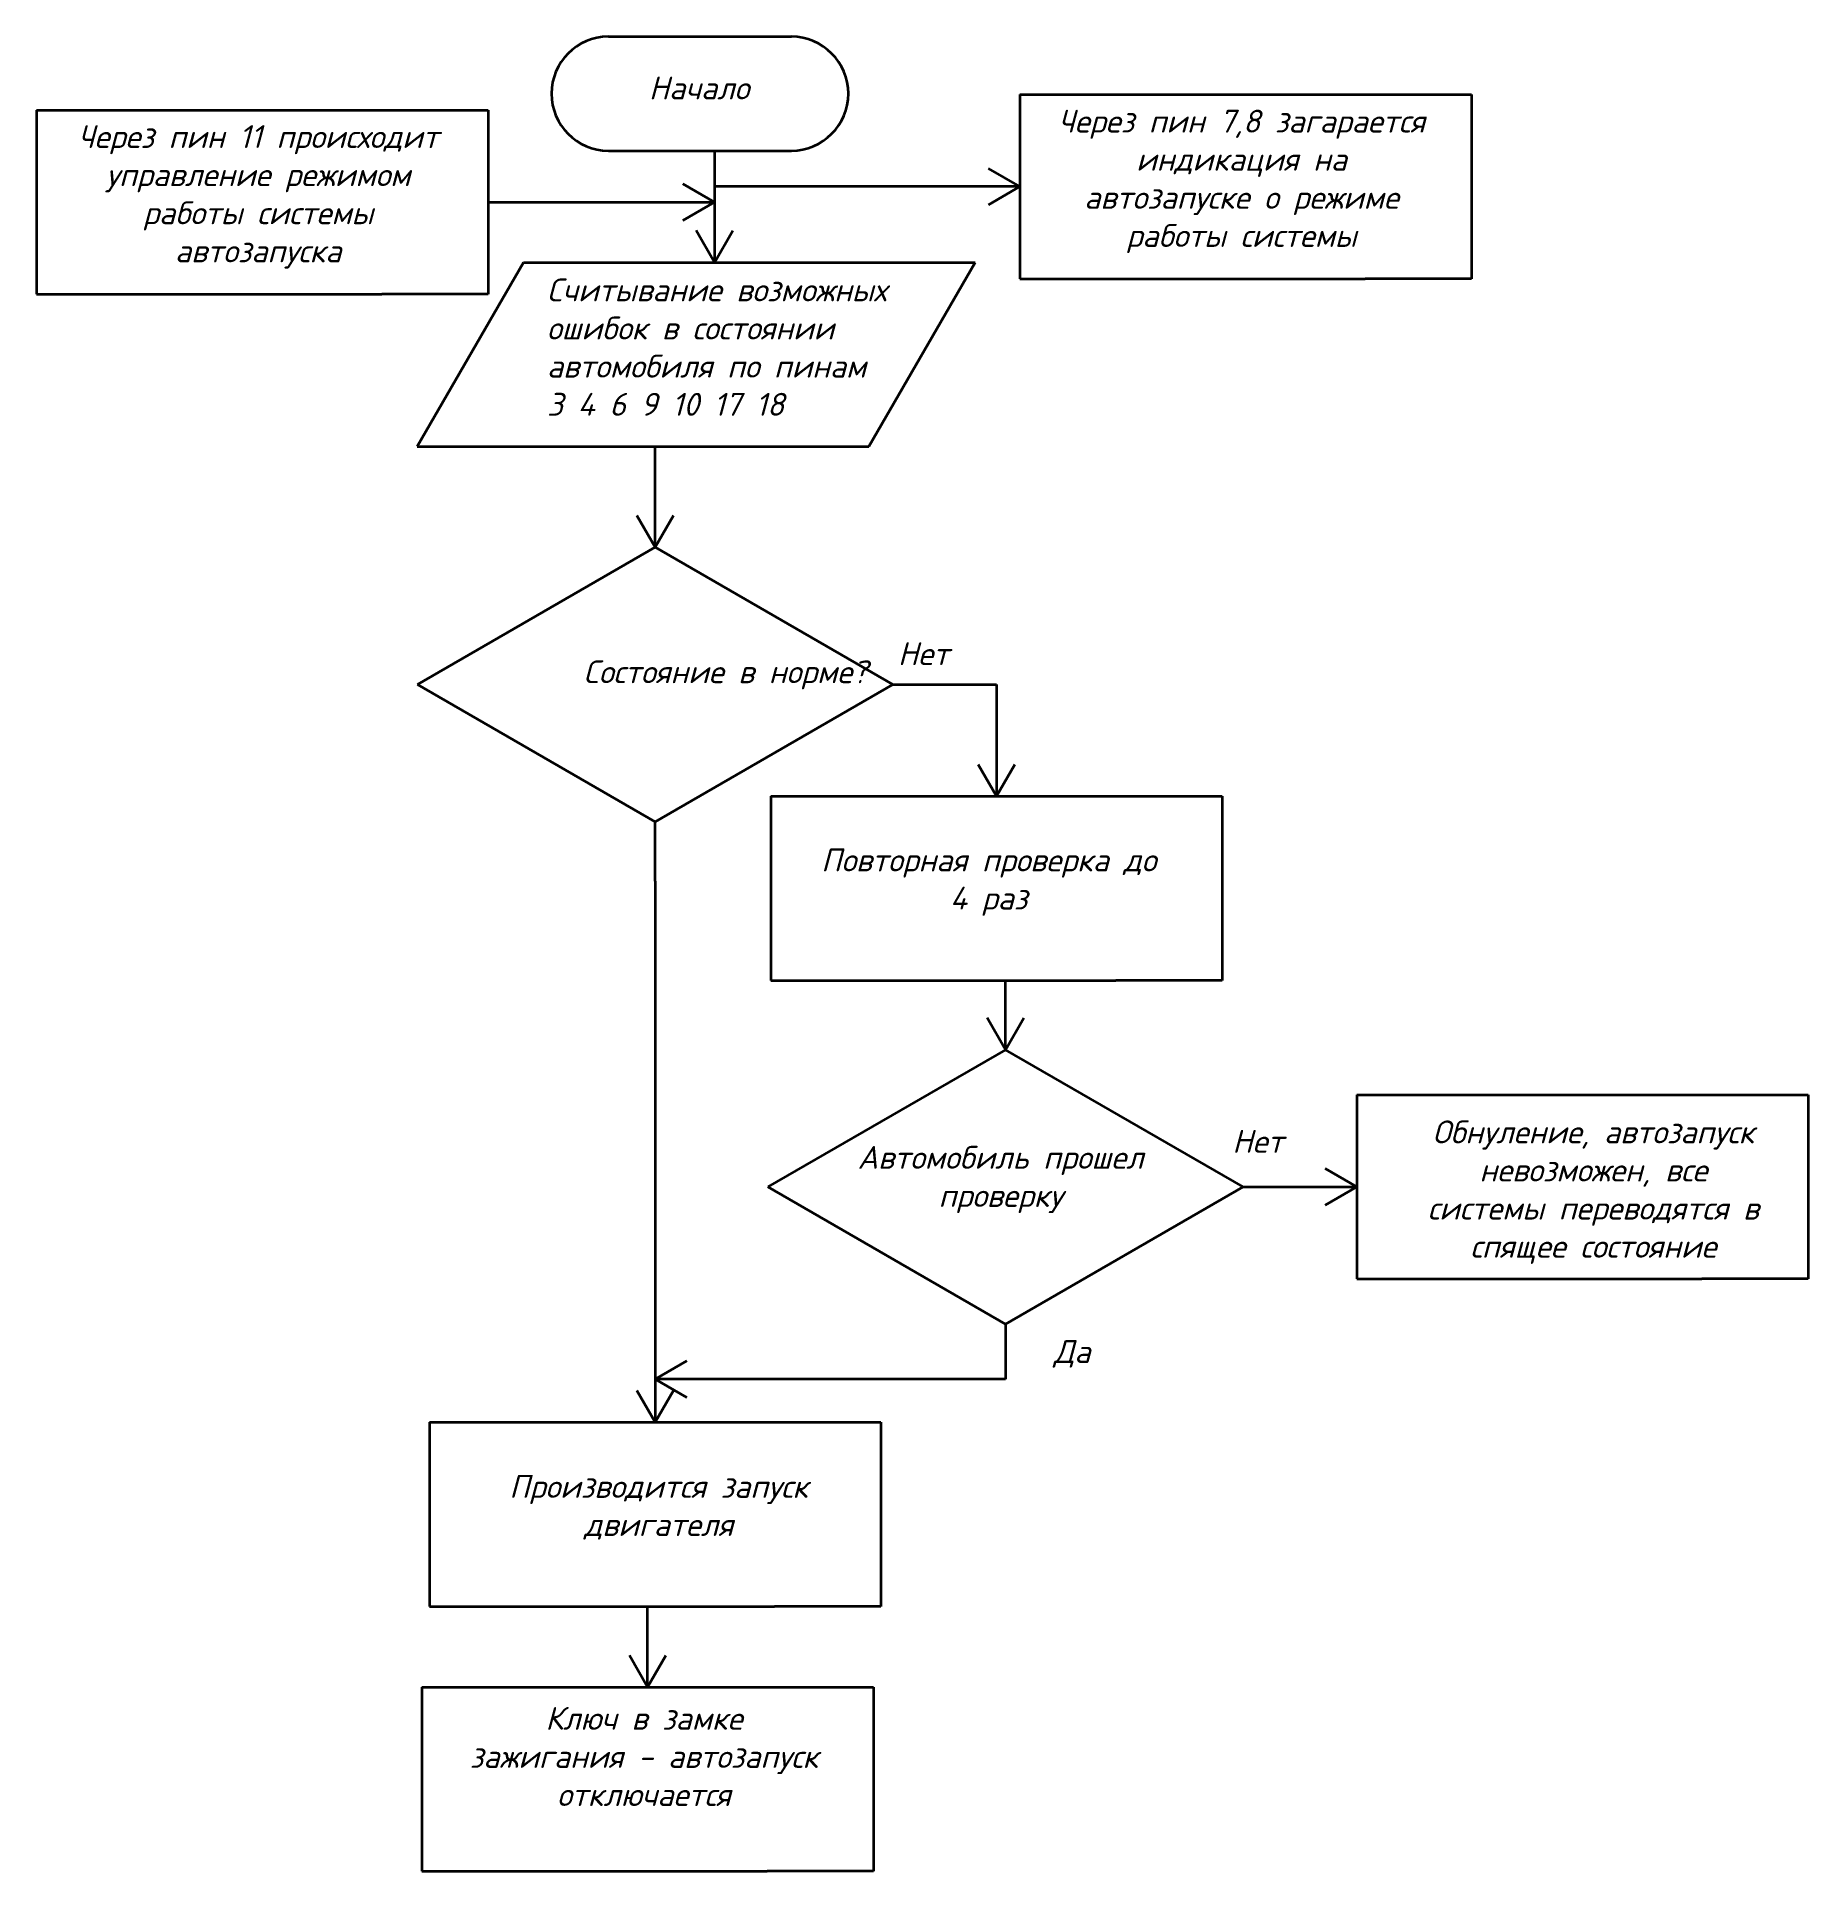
# Model space of a CAD drawing. Header units: millimetres. Extents: x -4859 to 4493, y -2963 to -2137.
# Drawn here: x 4202.2 to 4492.8, y -2608.5 to -2307.7 of the extents above; entities that cross this region are included whole.
import ezdxf

# ---------------------------------------------------------------- set-up
doc = ezdxf.new("R2010")
doc.units = ezdxf.units.MM
doc.layers.get('0').update_dxf_attribs({"lineweight": 80})
doc.styles.add('Мой', font='isocpeui.ttf')
pattern_1 = [(0, (0, 0), (0, 6.985), [5.08, -1.905]), (90, (0, 0), (-6.985, 4e-16), [5.08, -1.905])]

msp = doc.modelspace()

# ---------------------------------------------------------------- texts
at = {"lineweight": 35, "char_height": 3.75, "attachment_point": 1, "style": 'Мой'}
for s, width, heights, insert in [('Начало', 23.1309, [0], (4302.59, -2314.24)), ('\\pxqc;Через пин 11 происходит управление режимом работы системы автозапуска', 60.4772, [24.88], (4208.27, -2322.21)), ('\\pxqc;Через пин 7,8 загарается индикация на автозапуске о режиме работы системы', 60.4772, [24.88], (4369.56, -2319.68)), ('Считывание возможных ошибок в состоянии автомобиля по пинам \\P3 4 6 9 10 17 18', 59.3766, [28.47], (4285.88, -2347.36)), ('Нет', 23.1309, [0], (4343.44, -2407)), ('Состояние в норме?', 47.1291, [0], (4291.87, -2409.97)), ('\\pxqc;Повторная проверка до 4 раз', 57.4171, [24.88], (4329.62, -2440.84)), ('Нет', 23.1309, [0], (4398.29, -2486.97)), ('\\pxqc;Обнуление, автозапуск невозможен, все системы переводятся в спящее состояние', 57.4171, [24.88], (4428.81, -2485.43)), ('\\pxqc;Автомобиль прошел проверку ', 47.1291, [0], (4336.71, -2489.6)), ('Да', 23.1309, [0], (4369, -2521.44)), ('\\pxqc;Производится запуск двигателя', 57.4171, [24.88], (4275.49, -2543.56)), ('\\pxqc;Ключ в замке зажигания - автозапуск отключается', 57.4171, [24.88], (4273.08, -2581.59))]:
    msp.add_mtext_dynamic_manual_height_columns(s, width=width, gutter_width=12.5, heights=heights, dxfattribs=dict(at, insert=insert))

# ---------------------------------------------------------------- hatches: boundary and pattern name
h = msp.add_hatch()
h.set_pattern_fill('ANGLE', color=256)
h.set_pattern_definition(pattern_1)
h.paths.add_polyline_path([(4321.03, -2522.5), (4321.03, -2523.5), (4322.03, -2523.5, 0.414214)])
h.paths.add_polyline_path([(4322.03, -2523.5), (4321.03, -2523.5), (4321.03, -2524.5, 0.414214)])
h = msp.add_hatch()
h.set_pattern_fill('ANGLE', color=256)
h.set_pattern_definition(pattern_1)
h.paths.add_polyline_path([(4296.03, -2557.5), (4296.03, -2558.5), (4297.03, -2558.5, 0.414214)])
h = msp.add_hatch()
h.set_pattern_fill('ANGLE', color=256)
h.set_pattern_definition(pattern_1)
h.paths.add_polyline_path([(4346.03, -2572.5), (4346.03, -2573.5), (4347.03, -2573.5, 0.414214)])
h.paths.add_polyline_path([(4346.03, -2573.5), (4345.03, -2573.5, 0.414214), (4346.03, -2574.5)])

# ---------------------------------------------------------------- linework, layer by layer
at = {"lineweight": 35}
for p, q in [((4325.97, -2307.71), (4295.97, -2307.71)), ((4363.47, -2317.19), (4437.54, -2317.19)), ((4363.47, -2317.19), (4363.47, -2347.4)), ((4437.54, -2317.19), (4437.54, -2347.4)), ((4202.18, -2319.73), (4276.25, -2319.73)), ((4202.18, -2319.73), (4202.18, -2349.94)), ((4276.25, -2319.73), (4276.25, -2349.94)), ((4295.97, -2326.4), (4325.97, -2326.4)), ((4313.38, -2326.4), (4313.38, -2344.71)), ((4363.47, -2332.3), (4358.28, -2329.3)), ((4313.38, -2334.83), (4308.19, -2331.83)), ((4363.47, -2332.3), (4313.38, -2332.3)), ((4363.47, -2332.3), (4358.28, -2335.3)), ((4276.25, -2334.83), (4293.27, -2334.83)), ((4293.27, -2334.83), (4313.38, -2334.83)), ((4313.38, -2334.83), (4308.19, -2337.83)), ((4313.38, -2344.71), (4310.38, -2339.51)), ((4313.38, -2344.71), (4316.38, -2339.51)), ((4264.61, -2374.92), (4282.05, -2344.71)), ((4282.05, -2344.71), (4356.12, -2344.71)), ((4338.68, -2374.92), (4356.12, -2344.71)), ((4363.47, -2347.4), (4420.1, -2347.4)), ((4437.54, -2347.4), (4420.1, -2347.4)), ((4202.18, -2349.94), (4258.81, -2349.94)), ((4276.25, -2349.94), (4258.81, -2349.94)), ((4264.61, -2374.92), (4338.68, -2374.92)), ((4303.64, -2391.43), (4303.64, -2374.92)), ((4303.64, -2391.43), (4300.64, -2386.23)), ((4303.64, -2391.43), (4306.64, -2386.23)), ((4303.64, -2391.43), (4264.67, -2413.93)), ((4342.61, -2413.93), (4303.64, -2391.43)), ((4264.67, -2413.93), (4303.64, -2436.43)), ((4303.64, -2436.43), (4342.61, -2413.93)), ((4342.61, -2413.93), (4359.62, -2413.93)), ((4359.62, -2413.93), (4359.62, -2432.24)), ((4359.62, -2432.24), (4356.62, -2427.04)), ((4359.62, -2432.24), (4362.62, -2427.04)), ((4322.59, -2432.24), (4396.66, -2432.24)), ((4322.59, -2432.24), (4322.59, -2462.45)), ((4396.66, -2432.24), (4396.66, -2462.45)), ((4303.64, -2446.21), (4303.64, -2436.43)), ((4303.64, -2446.21), (4303.64, -2534.9)), ((4322.59, -2462.45), (4379.22, -2462.45)), ((4361.1, -2473.82), (4361.1, -2462.45)), ((4396.66, -2462.45), (4379.22, -2462.45)), ((4361.1, -2473.82), (4358.1, -2468.62)), ((4361.1, -2473.82), (4364.1, -2468.62)), ((4361.1, -2473.82), (4322.13, -2496.32)), ((4400.08, -2496.32), (4361.1, -2473.82)), ((4418.71, -2481.21), (4492.78, -2481.21)), ((4418.71, -2481.21), (4418.71, -2511.42)), ((4492.78, -2481.21), (4492.78, -2511.42)), ((4418.71, -2496.32), (4413.52, -2493.32)), ((4322.13, -2496.32), (4361.1, -2518.82)), ((4361.1, -2518.82), (4400.08, -2496.32)), ((4400.08, -2496.32), (4418.71, -2496.32)), ((4418.71, -2496.32), (4413.52, -2499.32)), ((4418.71, -2511.42), (4475.34, -2511.42)), ((4492.78, -2511.42), (4475.34, -2511.42)), ((4361.1, -2518.82), (4361.1, -2527.86)), ((4303.64, -2527.86), (4308.83, -2524.86)), ((4303.64, -2534.9), (4300.64, -2529.71)), ((4361.1, -2527.86), (4303.64, -2527.86)), ((4303.64, -2527.86), (4308.83, -2530.86)), ((4303.64, -2534.9), (4306.64, -2529.71)), ((4266.6, -2534.9), (4340.67, -2534.9)), ((4266.6, -2534.9), (4266.6, -2565.12)), ((4340.67, -2534.9), (4340.67, -2565.12)), ((4266.6, -2565.12), (4323.23, -2565.12)), ((4302.4, -2578.34), (4302.4, -2565.12)), ((4340.67, -2565.12), (4323.23, -2565.12)), ((4302.4, -2578.34), (4299.4, -2573.14)), ((4302.4, -2578.34), (4305.4, -2573.14)), ((4265.36, -2578.34), (4339.43, -2578.34)), ((4265.36, -2578.34), (4265.36, -2608.55)), ((4339.43, -2578.34), (4339.43, -2608.55)), ((4265.36, -2608.55), (4321.99, -2608.55)), ((4339.43, -2608.55), (4321.99, -2608.55))]:
    msp.add_line(p, q, dxfattribs=at)
for centre, start, end in [((4295.97, -2317.05), 90, 270), ((4325.97, -2317.05), 270, 90)]:
    msp.add_arc(centre, 9.35, start, end, dxfattribs=at)

msp.set_redraw_order([(e.dxf.handle, doc.entitydb.next_handle()) for e in msp.query("TEXT MTEXT ATTDEF DIMENSION ARC_DIMENSION")])  # texts and dimensions are drawn at this point

doc.saveas('drawing.dxf')
